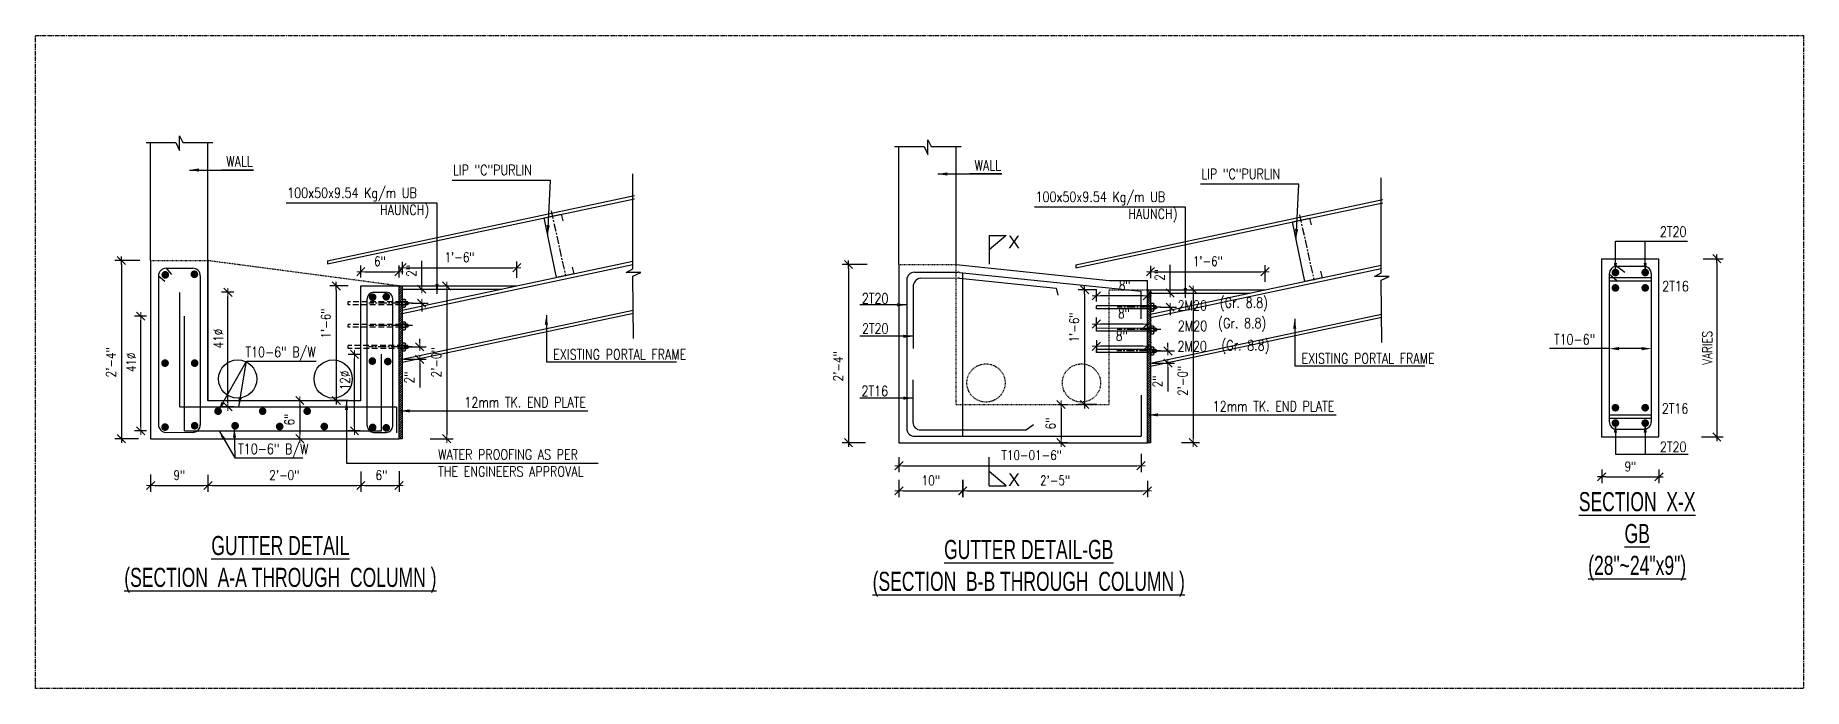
# Model space of a CAD drawing. Extents: x -95606 to 113309, y -42160 to -940.
# Drawn here: x 105725.5 to 106003.1, y -20702.5 to -20599.9 of the extents above; entities that cross this region are included whole.
import ezdxf

# ---------------------------------------------------------------- set-up
doc = ezdxf.new("R2010")
doc.units = 0
doc.header["$LTSCALE"] = 0.02
doc.header["$MEASUREMENT"] = 0
doc.header["$PDMODE"] = 3
doc.header["$PDSIZE"] = -2
for name, pattern in [('CENTER', [50.8, 31.75, -6.35, 6.35, -6.35]), ('CENTERX2', [101.6, 63.5, -12.7, 12.7, -12.7]), ('DASHED', [0.75, 0.5, -0.25]), ('DASHEDX2', [1.5, 1, -0.5]), ('HIDDEN', [9.525, 6.35, -3.175])]:
    doc.linetypes.add(name, pattern=pattern)
doc.layers.get('0').update_dxf_attribs({"linetype": 'CONTINUOUS'})
doc.layers.get('DEFPOINTS').update_dxf_attribs({"linetype": 'CONTINUOUS'})
doc.layers.add('A -fittings', color=181, linetype='CONTINUOUS', lineweight=5)
for name, color, linetype in [('A-2TEXT', 4, 'CONTINUOUS'), ('A-DIM', 1, 'CONTINUOUS'), ('A-GRID', 7, 'CENTERX2'), ('A-OL', 2, 'CONTINUOUS'), ('A-P FRAME', 4, 'CONTINUOUS'), ('DIM', 7, 'CONTINUOUS'), ('dimentions', 8, 'CONTINUOUS'), ('EXLINE', 33, 'CONTINUOUS'), ('GUSSET', 1, 'CONTINUOUS'), ('OL', 2, 'CONTINUOUS'), ('RF', 5, 'CONTINUOUS'), ('RF5', 6, 'CONTINUOUS'), ('S-BM', 2, 'HIDDEN'), ('S-DIM', 7, 'CONTINUOUS'), ('S-RF', 5, 'CONTINUOUS'), ('S-SLB', 3, 'CONTINUOUS'), ('S-TXT', 2, 'CONTINUOUS')]:
    doc.layers.add(name, color=color, linetype=linetype)
doc.styles.add('ROMANS', font='romans.shx', dxfattribs={"width": 0.8})
doc.styles.add('STYLE2', font='arial.ttf', dxfattribs={"width": 0.8})
doc.dimstyles.new('DA16', dxfattribs={"dimscale": 16, "dimtxt": 0.1, "dimasz": 0.09375, "dimexe": 0, "dimexo": 0, "dimgap": 0.03125, "dimtad": 1, "dimdec": 0, "dimzin": 7, "dimdsep": 46, "dimlunit": 4, "dimtxsty": 'ROMANS', "dimcen": 0.09375, "dimclrd": 1, "dimclre": 1, "dimclrt": 2, "dimadec": 0, "dimazin": 0, "dimtfac": 0.03125, "dimtdec": 4, "dimtofl": 0, "dimtmove": 0, "dimatfit": 3, "dimfxl": 1, "dimfrac": 2, "dimtolj": 1, "dimtzin": 0, "dimarcsym": 0})
doc.dimstyles.new('TK16', dxfattribs={"dimscale": 16, "dimtxt": 0.09375, "dimasz": 0.04, "dimexe": 0.0625, "dimexo": 0.015625, "dimgap": 0.046875, "dimtad": 1, "dimdec": 1, "dimzin": 11, "dimdsep": 46, "dimlunit": 4, "dimtxsty": 'ROMANS', "dimblk1": 'TK1', "dimblk2": 'TK1', "dimsah": 1, "dimcen": 0.09375, "dimclrd": 1, "dimclre": 1, "dimclrt": 2, "dimadec": 0, "dimazin": 0, "dimtfac": 1, "dimtofl": 0, "dimtmove": 0, "dimatfit": 3, "dimldrblk": 'TK1', "dimfxl": 1, "dimfrac": 2, "dimtolj": 1, "dimtzin": 9, "dimarcsym": 0})

msp = doc.modelspace()

# ---------------------------------------------------------------- texts
at = {"layer": 'S-DIM', "color": 2, "linetype": 'Continuous', "char_height": 1.6, "width": 6.00398, "attachment_point": 6, "style": 'ROMANS'}
for insert in [(105759.606, -20619.656), (105877.099, -20620.28)]:
    msp.add_mtext('WALL', dxfattribs=dict(at, insert=insert))
at = {"layer": 'S-DIM', "color": 2}
for s, insert, char_height, width, attachment_point, style in [(' \\PLIP "C"PURLIN', (105791.021, -20619.678), 1.6, 40.14875, 4, 'ROMANS'), (' \\PLIP "C"PURLIN', (105908.514, -20620.303), 1.6, 40.14875, 4, 'ROMANS'), ('\\pi0.453;100x50x9.54 Kg/m UB\\P\\pi15.021;HAUNCH)', (105764.543, -20626.196), 1.6, 23.12729, 4, 'ROMANS'), ('\\pi0.453;100x50x9.54 Kg/m UB\\P\\pi15.021;HAUNCH)', (105882.036, -20626.821), 1.6, 23.12729, 4, 'ROMANS'), ('{\\fSwis721 Cn BT|b0|i0|c0|p34;\\LSECTION  X-X\\PGB\\P(28"~24"x9")}', (105976.954, -20671.608), 3, 37.72956, 2, 'STYLE2'), ('{\\fSwis721 Cn BT|b0|i0|c0|p34;\\LGUTTER DETAIL \\P(SECTION  A-A THROUGH  COLUMN )}', (105763.931, -20678.5), 3, 77.2254, 2, 'STYLE2'), ('{\\fSwis721 Cn BT|b0|i0|c0|p34;\\LGUTTER DETAIL-GB \\P(SECTION  B-B THROUGH  COLUMN )}', (105881.425, -20679.124), 3, 77.2254, 2, 'STYLE2')]:
    msp.add_mtext(s, dxfattribs=dict(at, insert=insert, char_height=char_height, width=width, attachment_point=attachment_point, style=style))
at = {"layer": 'S-DIM', "color": 2, "char_height": 1.6, "attachment_point": 4, "style": 'ROMANS'}
for s, insert in [('2T20', (105980.523, -20630.691)), ('2T16', (105980.891, -20639.264)), ('2T20', (105855.223, -20641.179)), ('2T20', (105855.245, -20645.917)), ('T10-6" B/W', (105758.448, -20649.872)), ('EXISTING PORTAL FRAME', (105806.765, -20649.979)), ('EXISTING PORTAL FRAME', (105924.258, -20650.604)), ('2T16', (105855.172, -20655.729)), ('2T16', (105980.822, -20658.479)), ('T10-6" B/W', (105757.303, -20665.09)), ('2T20', (105980.523, -20664.49)), ('WATER PROOFING AS PER \\PTHE ENGINEERS APPROVAL', (105788.707, -20667.043))]:
    msp.add_mtext(s, dxfattribs=dict(at, insert=insert))
at = {"layer": 'S-DIM', "color": 2, "linetype": 'Continuous', "char_height": 1.6, "attachment_point": 6, "style": 'ROMANS'}
for s, insert in [('2M20', (105909.406, -20642.287)), ('(Gr. 8.8)', (105918.993, -20642.11)), ('(Gr. 8.8)', (105918.735, -20645.327)), ('2M20', (105909.451, -20645.504)), ('2M20', (105909.394, -20648.7)), ('(Gr. 8.8)', (105919.242, -20648.81)), ('12mm TK. END PLATE', (105811.912, -20657.499)), ('12mm TK. END PLATE', (105929.405, -20658.123))]:
    msp.add_mtext(s, dxfattribs=dict(at, insert=insert))
at = {"layer": 'S-TXT', "color": 2, "style": 'STYLE2'}
for p in [(105878.185, -20633.312), (105878.185, -20670.636)]:
    msp.add_text('X', height=2, dxfattribs=at).set_placement(p)

# ---------------------------------------------------------------- blocks, each defined once
blk = doc.blocks.new('TK1')
at = {"color": 4, "linetype": 'Continuous'}
blk.add_line((-1, -1), (1, 1), dxfattribs=at)
at = {"color": 1, "linetype": 'ByBlock'}
blk.add_line((-1, 0), (1, 0), dxfattribs=at)
blk = doc.blocks.new('*D498')
at = {"layer": 'A -fittings', "color": 1, "lineweight": -2, "transparency": 16777216}
for p, q in [((105787.42, -20639.22), (105791.04, -20639.22)), ((105790.04, -20639.86), (105790.04, -20662.58)), ((105787.42, -20663.22), (105791.04, -20663.22))]:
    blk.add_line(p, q, dxfattribs=at)
at = {"layer": 'DEFPOINTS', "color": 0, "lineweight": -2, "transparency": 16777216}
for p in [(105787.17, -20639.22), (105787.17, -20663.22), (105790.04, -20663.22)]:
    blk.add_point(p, dxfattribs=at)
at = {"layer": 'A -fittings', "color": 1, "lineweight": -2, "transparency": 16777216, "xscale": 0.64, "yscale": 0.64, "zscale": 0.64}
for p, rotation in [((105790.04, -20639.22), 90), ((105790.04, -20663.22), 270)]:
    blk.add_blockref('TK1', p, dxfattribs=dict(at, rotation=rotation))
at = {"layer": 'A -fittings', "color": 2, "transparency": 16777216, "insert": (105788.4, -20651.22), "char_height": 1.5, "attachment_point": 5, "rotation": 90, "style": 'ROMANS'}
blk.add_mtext('\\A1;2\'-0"', dxfattribs=at)
blk = doc.blocks.new('*D499')
at = {"layer": 'DEFPOINTS', "color": 0, "lineweight": -2, "transparency": 16777216}
for p in [(105742.12, -20635.22), (105738.96, -20663.22), (105741.88, -20663.22)]:
    blk.add_point(p, dxfattribs=at)
at = {"layer": 'dimentions', "color": 1, "lineweight": -2, "transparency": 16777216}
for p, q in [((105741.87, -20635.22), (105737.96, -20635.22)), ((105738.96, -20635.86), (105738.96, -20662.58)), ((105741.63, -20663.22), (105737.96, -20663.22))]:
    blk.add_line(p, q, dxfattribs=at)
at = {"layer": 'dimentions', "color": 1, "lineweight": -2, "transparency": 16777216, "xscale": 0.64, "yscale": 0.64, "zscale": 0.64}
for p, rotation in [((105738.96, -20635.22), 90), ((105738.96, -20663.22), 270)]:
    blk.add_blockref('TK1', p, dxfattribs=dict(at, rotation=rotation))
at = {"layer": 'dimentions', "color": 2, "transparency": 16777216, "insert": (105737.32, -20651.22), "char_height": 1.5, "attachment_point": 5, "rotation": 90, "style": 'ROMANS'}
blk.add_mtext('\\A1;2\'-4"', dxfattribs=at)
blk = doc.blocks.new('*D500')
at = {"layer": 'A -fittings', "color": 1, "lineweight": -2, "transparency": 16777216}
for p, q in [((105776.56, -20637.89), (105776.56, -20635.99)), ((105782.56, -20637.88), (105782.56, -20635.99)), ((105777.2, -20636.99), (105781.92, -20636.99))]:
    blk.add_line(p, q, dxfattribs=at)
at = {"layer": 'DEFPOINTS', "color": 0, "lineweight": -2, "transparency": 16777216}
for p in [(105776.56, -20638.14), (105782.56, -20636.99), (105782.56, -20638.13)]:
    blk.add_point(p, dxfattribs=at)
at = {"layer": 'A -fittings', "color": 1, "lineweight": -2, "transparency": 16777216, "xscale": 0.64, "yscale": 0.64, "zscale": 0.64, "rotation": 180}
blk.add_blockref('TK1', (105776.56, -20636.99), dxfattribs=at)
at = {"layer": 'A -fittings', "color": 1, "lineweight": -2, "transparency": 16777216, "xscale": 0.64, "yscale": 0.64, "zscale": 0.64}
blk.add_blockref('TK1', (105782.56, -20636.99), dxfattribs=at)
at = {"layer": 'A -fittings', "color": 2, "transparency": 16777216, "insert": (105779.56, -20635.35), "char_height": 1.5, "attachment_point": 5, "style": 'ROMANS'}
blk.add_mtext('\\A1;6"', dxfattribs=at)
blk = doc.blocks.new('*D501')
at = {"layer": 'A -fittings', "color": 1, "lineweight": -2, "transparency": 16777216}
for p, q in [((105766.7, -20657.22), (105767.99, -20657.22)), ((105766.99, -20657.86), (105766.99, -20662.58)), ((105766.7, -20663.22), (105767.99, -20663.22))]:
    blk.add_line(p, q, dxfattribs=at)
at = {"layer": 'DEFPOINTS', "color": 0, "lineweight": -2, "transparency": 16777216}
for p in [(105766.45, -20657.22), (105766.45, -20663.22), (105766.99, -20663.22)]:
    blk.add_point(p, dxfattribs=at)
at = {"layer": 'A -fittings', "color": 1, "lineweight": -2, "transparency": 16777216, "xscale": 0.64, "yscale": 0.64, "zscale": 0.64}
for p, rotation in [((105766.99, -20657.22), 90), ((105766.99, -20663.22), 270)]:
    blk.add_blockref('TK1', p, dxfattribs=dict(at, rotation=rotation))
at = {"layer": 'A -fittings', "color": 2, "transparency": 16777216, "insert": (105765.35, -20660.22), "char_height": 1.5, "attachment_point": 5, "rotation": 90, "style": 'ROMANS'}
blk.add_mtext('\\A1;6"', dxfattribs=at)
blk = doc.blocks.new('*D502')
at = {"layer": 'A -fittings', "color": 1, "lineweight": -2, "transparency": 16777216}
for p, q in [((105752.56, -20669.27), (105752.56, -20671.58)), ((105776.56, -20669.34), (105776.56, -20671.58)), ((105753.2, -20670.58), (105775.92, -20670.58))]:
    blk.add_line(p, q, dxfattribs=at)
at = {"layer": 'DEFPOINTS', "color": 0, "lineweight": -2, "transparency": 16777216}
for p in [(105752.56, -20669.02), (105776.56, -20669.09), (105776.56, -20670.58)]:
    blk.add_point(p, dxfattribs=at)
at = {"layer": 'A -fittings', "color": 1, "lineweight": -2, "transparency": 16777216, "xscale": 0.64, "yscale": 0.64, "zscale": 0.64, "rotation": 180}
blk.add_blockref('TK1', (105752.56, -20670.58), dxfattribs=at)
at = {"layer": 'A -fittings', "color": 1, "lineweight": -2, "transparency": 16777216, "xscale": 0.64, "yscale": 0.64, "zscale": 0.64}
blk.add_blockref('TK1', (105776.56, -20670.58), dxfattribs=at)
at = {"layer": 'A -fittings', "color": 2, "transparency": 16777216, "insert": (105764.56, -20668.94), "char_height": 1.5, "attachment_point": 5, "style": 'ROMANS'}
blk.add_mtext('\\A1;2\'-0"', dxfattribs=at)
blk = doc.blocks.new('*D503')
at = {"layer": 'A -fittings', "color": 1, "lineweight": -2, "transparency": 16777216}
for p, q in [((105743.56, -20668.84), (105743.56, -20671.58)), ((105752.56, -20668.88), (105752.56, -20671.58)), ((105744.2, -20670.58), (105751.92, -20670.58))]:
    blk.add_line(p, q, dxfattribs=at)
at = {"layer": 'DEFPOINTS', "color": 0, "lineweight": -2, "transparency": 16777216}
for p in [(105743.56, -20668.59), (105752.56, -20668.63), (105752.56, -20670.58)]:
    blk.add_point(p, dxfattribs=at)
at = {"layer": 'A -fittings', "color": 1, "lineweight": -2, "transparency": 16777216, "xscale": 0.64, "yscale": 0.64, "zscale": 0.64, "rotation": 180}
blk.add_blockref('TK1', (105743.56, -20670.58), dxfattribs=at)
at = {"layer": 'A -fittings', "color": 1, "lineweight": -2, "transparency": 16777216, "xscale": 0.64, "yscale": 0.64, "zscale": 0.64}
blk.add_blockref('TK1', (105752.56, -20670.58), dxfattribs=at)
at = {"layer": 'A -fittings', "color": 2, "transparency": 16777216, "insert": (105748.06, -20668.94), "char_height": 1.5, "attachment_point": 5, "style": 'ROMANS'}
blk.add_mtext('\\A1;9"', dxfattribs=at)
blk = doc.blocks.new('*D504')
at = {"layer": 'A -fittings', "color": 1, "lineweight": -2, "transparency": 16777216}
for p, q in [((105756.62, -20640.22), (105754.7, -20640.22)), ((105755.7, -20657.58), (105755.7, -20640.86)), ((105756.62, -20658.22), (105754.7, -20658.22))]:
    blk.add_line(p, q, dxfattribs=at)
at = {"layer": 'DEFPOINTS', "color": 0, "lineweight": -2, "transparency": 16777216}
for p in [(105755.7, -20640.22), (105756.87, -20640.22), (105756.87, -20658.22)]:
    blk.add_point(p, dxfattribs=at)
at = {"layer": 'A -fittings', "color": 1, "lineweight": -2, "transparency": 16777216, "xscale": 0.64, "yscale": 0.64, "zscale": 0.64}
for p, rotation in [((105755.7, -20640.22), 90), ((105755.7, -20658.22), 270)]:
    blk.add_blockref('TK1', p, dxfattribs=dict(at, rotation=rotation))
at = {"layer": 'A -fittings', "color": 2, "transparency": 16777216, "insert": (105754.2, -20647.48), "char_height": 1.5, "attachment_point": 5, "rotation": 90, "style": 'ROMANS'}
blk.add_mtext('\\A1;41%%C', dxfattribs=at)
blk = doc.blocks.new('*D505')
at = {"layer": 'A -fittings', "color": 1, "lineweight": -2, "transparency": 16777216}
for p, q in [((105786.12, -20639.08), (105786.12, -20635.28)), ((105784.64, -20639.72), (105787.12, -20639.72)), ((105784.56, -20641.93), (105787.12, -20641.93)), ((105786.12, -20642.57), (105786.12, -20643.21))]:
    blk.add_line(p, q, dxfattribs=at)
at = {"layer": 'DEFPOINTS', "color": 0, "lineweight": -2, "transparency": 16777216}
for p in [(105784.39, -20639.72), (105784.31, -20641.93), (105786.12, -20641.93)]:
    blk.add_point(p, dxfattribs=at)
at = {"layer": 'A -fittings', "color": 1, "lineweight": -2, "transparency": 16777216, "xscale": 0.64, "yscale": 0.64, "zscale": 0.64}
for p, rotation in [((105786.12, -20639.72), 270), ((105786.12, -20641.93), 90)]:
    blk.add_blockref('TK1', p, dxfattribs=dict(at, rotation=rotation))
at = {"layer": 'A -fittings', "color": 2, "transparency": 16777216, "insert": (105784.48, -20636.86), "char_height": 1.5, "attachment_point": 5, "rotation": 90, "style": 'ROMANS'}
blk.add_mtext('\\A1;2"', dxfattribs=at)
blk = doc.blocks.new('*D506')
at = {"layer": 'A -fittings', "color": 1, "lineweight": -2, "transparency": 16777216}
for p, q in [((105783.06, -20635.42), (105783.06, -20637.36)), ((105801.04, -20637.96), (105801.04, -20635.36)), ((105783.7, -20636.36), (105800.4, -20636.36))]:
    blk.add_line(p, q, dxfattribs=at)
at = {"layer": 'DEFPOINTS', "color": 0, "lineweight": -2, "transparency": 16777216}
for p in [(105783.06, -20635.17), (105801.04, -20636.36), (105801.04, -20638.21)]:
    blk.add_point(p, dxfattribs=at)
at = {"layer": 'A -fittings', "color": 1, "lineweight": -2, "transparency": 16777216, "xscale": 0.64, "yscale": 0.64, "zscale": 0.64, "rotation": 180}
blk.add_blockref('TK1', (105783.06, -20636.36), dxfattribs=at)
at = {"layer": 'A -fittings', "color": 1, "lineweight": -2, "transparency": 16777216, "xscale": 0.64, "yscale": 0.64, "zscale": 0.64}
blk.add_blockref('TK1', (105801.04, -20636.36), dxfattribs=at)
at = {"layer": 'A -fittings', "color": 2, "transparency": 16777216, "insert": (105792.05, -20634.72), "char_height": 1.5, "attachment_point": 5, "style": 'ROMANS'}
blk.add_mtext('\\A1;1\'-6"', dxfattribs=at)
blk = doc.blocks.new('A$C6334769A')
at = {"layer": 'GUSSET'}
h = blk.add_hatch(dxfattribs=at)
h.set_pattern_fill('LINE', color=8, scale=33, angle=-90, style=0)
h.set_pattern_definition([(90, (48431.668, -199664.318), (4.125, 2e-16), [])])
edge = h.paths.add_edge_path()
edge.add_line((13, 8.1), (26.4, 8.1))
edge.add_ellipse((26.4, 2.1), major_axis=(4.24, -4.24), ratio=1, start_angle=45, end_angle=135, ccw=False)
edge.add_line((32.4, 2.1), (32.4, 0))
edge.add_line((32.4, 0), (32.4, -2.1))
edge.add_ellipse((26.4, -2.1), major_axis=(4.24, 4.24), ratio=1, start_angle=225, end_angle=315, ccw=False)
edge.add_line((26.4, -8.1), (19.2, -8.1))
edge.add_line((19.2, -8.1), (13, -8.1))
edge.add_ellipse((13, -2.1), major_axis=(4.24, -4.24), ratio=1, start_angle=315, end_angle=405)
edge.add_line((19, -2.1), (19, 0))
edge.add_line((19, 0), (19, 2.1))
edge.add_ellipse((13, 2.1), major_axis=(4.24, -4.24), ratio=1, start_angle=45, end_angle=135)
at = {"layer": 'A-OL', "color": 1}
for p, q in [((2.5, 23.5), (0, 23.5)), ((0, 23.5), (0, -23.7)), ((2.5, -23.7), (2.5, 23.5)), ((2.5, -23.7), (0, -23.7))]:
    blk.add_line(p, q, dxfattribs=at)
at = {"layer": 'OL', "linetype": 'DASHEDX2'}
for p, q in [((0, 7.9), (-15.9, 7.9)), ((0, -8.1), (-15.9, -8.1))]:
    blk.add_line(p, q, dxfattribs=at)
at = {"layer": 'OL'}
blk.add_line((24, -8.1), (2.1, -8.1), dxfattribs=at)
for points in [[(2.5, 22.1), (11.5, 22.1, -0.414214), (17.5, 16.1), (17.5, 17.6)], [(2.5, 8.1), (11.5, 8.1, 0.414214), (17.5, 14.1), (17.5, 17.6)], [(19, 0), (19, 2.1, 0.414214), (13, 8.1), (5.7, 8.1)], [(19, 0), (19, -2.1, -0.414214), (13, -8.1), (10.8, -8.1)], [(32.4, 0), (32.4, 2.1, 0.414214), (26.4, 8.1), (11, 8.1)], [(32.4, 0), (32.4, -2.1, -0.414214), (26.4, -8.1), (11, -8.1)], [(2.5, -8.1), (11.5, -8.1, -0.414214), (17.5, -14.1), (17.5, -12.6)], [(2.5, -22.1), (11.5, -22.1, 0.414214), (17.5, -16.1), (17.5, -12.6)]]:
    blk.add_lwpolyline(points, format="xyb", dxfattribs=at)
blk.add_lwpolyline([(21.1, -8.1), (20, -8.1), (2.1, -8.1)], dxfattribs=at)
blk = doc.blocks.new('*D507')
at = {"layer": 'A -fittings', "color": 1, "lineweight": -2, "transparency": 16777216}
for p, q in [((105783.31, -20648.8), (105786.8, -20648.8)), ((105785.8, -20648.16), (105785.8, -20647.52)), ((105783.31, -20650.74), (105786.8, -20650.74)), ((105785.8, -20651.38), (105785.8, -20655.18))]:
    blk.add_line(p, q, dxfattribs=at)
at = {"layer": 'DEFPOINTS', "color": 0, "lineweight": -2, "transparency": 16777216}
for p in [(105783.06, -20648.8), (105783.06, -20650.74), (105785.8, -20650.74)]:
    blk.add_point(p, dxfattribs=at)
at = {"layer": 'A -fittings', "color": 1, "lineweight": -2, "transparency": 16777216, "xscale": 0.64, "yscale": 0.64, "zscale": 0.64}
for p, rotation in [((105785.8, -20648.8), 270), ((105785.8, -20650.74), 90)]:
    blk.add_blockref('TK1', p, dxfattribs=dict(at, rotation=rotation))
at = {"layer": 'A -fittings', "color": 2, "transparency": 16777216, "insert": (105784.16, -20653.6), "char_height": 1.5, "attachment_point": 5, "rotation": 90, "style": 'ROMANS'}
blk.add_mtext('\\A1;2"', dxfattribs=at)
blk = doc.blocks.new('*D508')
at = {"layer": 'A -fittings', "color": 1, "lineweight": -2, "transparency": 16777216}
for p, q in [((105776.56, -20668.35), (105776.56, -20671.58)), ((105782.56, -20668.31), (105782.56, -20671.58)), ((105777.2, -20670.58), (105781.92, -20670.58))]:
    blk.add_line(p, q, dxfattribs=at)
at = {"layer": 'DEFPOINTS', "color": 0, "lineweight": -2, "transparency": 16777216}
for p in [(105776.56, -20668.1), (105782.56, -20668.06), (105782.56, -20670.58)]:
    blk.add_point(p, dxfattribs=at)
at = {"layer": 'A -fittings', "color": 1, "lineweight": -2, "transparency": 16777216, "xscale": 0.64, "yscale": 0.64, "zscale": 0.64, "rotation": 180}
blk.add_blockref('TK1', (105776.56, -20670.58), dxfattribs=at)
at = {"layer": 'A -fittings', "color": 1, "lineweight": -2, "transparency": 16777216, "xscale": 0.64, "yscale": 0.64, "zscale": 0.64}
blk.add_blockref('TK1', (105782.56, -20670.58), dxfattribs=at)
at = {"layer": 'A -fittings', "color": 2, "transparency": 16777216, "insert": (105779.81, -20668.94), "char_height": 1.5, "attachment_point": 5, "style": 'ROMANS'}
blk.add_mtext('\\A1;6"', dxfattribs=at)
blk = doc.blocks.new('*D509')
at = {"layer": 'DEFPOINTS', "color": 0, "lineweight": -2, "transparency": 16777216}
for p in [(105774.82, -20639.22), (105772.71, -20657.22), (105774.82, -20657.22)]:
    blk.add_point(p, dxfattribs=at)
at = {"layer": 'dimentions', "color": 1, "lineweight": -2, "transparency": 16777216}
for p, q in [((105774.57, -20639.22), (105771.71, -20639.22)), ((105772.71, -20639.86), (105772.71, -20656.58)), ((105774.57, -20657.22), (105771.71, -20657.22))]:
    blk.add_line(p, q, dxfattribs=at)
at = {"layer": 'dimentions', "color": 1, "lineweight": -2, "transparency": 16777216, "xscale": 0.64, "yscale": 0.64, "zscale": 0.64}
for p, rotation in [((105772.71, -20639.22), 90), ((105772.71, -20657.22), 270)]:
    blk.add_blockref('TK1', p, dxfattribs=dict(at, rotation=rotation))
at = {"layer": 'dimentions', "color": 2, "transparency": 16777216, "insert": (105771.07, -20645.13), "char_height": 1.5, "attachment_point": 5, "rotation": 90, "style": 'ROMANS'}
blk.add_mtext('\\A1;1\'-6"', dxfattribs=at)
blk = doc.blocks.new('*D510')
at = {"layer": 'A -fittings', "color": 1, "lineweight": -2, "transparency": 16777216}
for p, q in [((105742.92, -20643.97), (105741, -20643.97)), ((105742, -20661.33), (105742, -20644.61)), ((105742.92, -20661.97), (105741, -20661.97))]:
    blk.add_line(p, q, dxfattribs=at)
at = {"layer": 'DEFPOINTS', "color": 0, "lineweight": -2, "transparency": 16777216}
for p in [(105742, -20643.97), (105743.17, -20643.97), (105743.17, -20661.97)]:
    blk.add_point(p, dxfattribs=at)
at = {"layer": 'A -fittings', "color": 1, "lineweight": -2, "transparency": 16777216, "xscale": 0.64, "yscale": 0.64, "zscale": 0.64}
for p, rotation in [((105742, -20643.97), 90), ((105742, -20661.97), 270)]:
    blk.add_blockref('TK1', p, dxfattribs=dict(at, rotation=rotation))
at = {"layer": 'A -fittings', "color": 2, "transparency": 16777216, "insert": (105740.5, -20651.23), "char_height": 1.5, "attachment_point": 5, "rotation": 90, "style": 'ROMANS'}
blk.add_mtext('\\A1;41%%C', dxfattribs=at)
blk = doc.blocks.new('*D511')
at = {"layer": 'A -fittings', "color": 1, "lineweight": -2, "transparency": 16777216}
for p, q in [((105776.48, -20649.97), (105774.56, -20649.97)), ((105775.56, -20661.33), (105775.56, -20650.61)), ((105776.48, -20661.97), (105774.56, -20661.97))]:
    blk.add_line(p, q, dxfattribs=at)
at = {"layer": 'DEFPOINTS', "color": 0, "lineweight": -2, "transparency": 16777216}
for p in [(105775.56, -20649.97), (105776.73, -20649.97), (105776.73, -20661.97)]:
    blk.add_point(p, dxfattribs=at)
at = {"layer": 'A -fittings', "color": 1, "lineweight": -2, "transparency": 16777216, "xscale": 0.64, "yscale": 0.64, "zscale": 0.64}
for p, rotation in [((105775.56, -20649.97), 90), ((105775.56, -20661.97), 270)]:
    blk.add_blockref('TK1', p, dxfattribs=dict(at, rotation=rotation))
at = {"layer": 'A -fittings', "color": 2, "transparency": 16777216, "insert": (105774.06, -20654.06), "char_height": 1.5, "attachment_point": 5, "rotation": 90, "style": 'ROMANS'}
blk.add_mtext('\\A1;12%%C', dxfattribs=at)
blk = doc.blocks.new('*D512')
at = {"layer": 'DEFPOINTS', "color": 0, "lineweight": -2, "transparency": 16777216}
for p in [(105856.3, -20635.85), (105853.14, -20663.85), (105856.05, -20663.85)]:
    blk.add_point(p, dxfattribs=at)
at = {"layer": 'dimentions', "color": 1, "lineweight": -2, "transparency": 16777216}
for p, q in [((105856.05, -20635.85), (105852.14, -20635.85)), ((105853.14, -20636.49), (105853.14, -20663.21)), ((105855.8, -20663.85), (105852.14, -20663.85))]:
    blk.add_line(p, q, dxfattribs=at)
at = {"layer": 'dimentions', "color": 1, "lineweight": -2, "transparency": 16777216, "xscale": 0.64, "yscale": 0.64, "zscale": 0.64}
for p, rotation in [((105853.14, -20635.85), 90), ((105853.14, -20663.85), 270)]:
    blk.add_blockref('TK1', p, dxfattribs=dict(at, rotation=rotation))
at = {"layer": 'dimentions', "color": 2, "transparency": 16777216, "insert": (105851.5, -20651.85), "char_height": 1.5, "attachment_point": 5, "rotation": 90, "style": 'ROMANS'}
blk.add_mtext('\\A1;2\'-4"', dxfattribs=at)
blk = doc.blocks.new('*D513')
at = {"layer": 'A -fittings', "color": 1, "lineweight": -2, "transparency": 16777216}
for p, q in [((105886.21, -20657.84), (105887.5, -20657.84)), ((105886.5, -20658.48), (105886.5, -20663.2)), ((105886.21, -20663.84), (105887.5, -20663.84))]:
    blk.add_line(p, q, dxfattribs=at)
at = {"layer": 'DEFPOINTS', "color": 0, "lineweight": -2, "transparency": 16777216}
for p in [(105885.96, -20657.84), (105885.96, -20663.84), (105886.5, -20663.84)]:
    blk.add_point(p, dxfattribs=at)
at = {"layer": 'A -fittings', "color": 1, "lineweight": -2, "transparency": 16777216, "xscale": 0.64, "yscale": 0.64, "zscale": 0.64}
for p, rotation in [((105886.5, -20657.84), 90), ((105886.5, -20663.84), 270)]:
    blk.add_blockref('TK1', p, dxfattribs=dict(at, rotation=rotation))
at = {"layer": 'A -fittings', "color": 2, "transparency": 16777216, "insert": (105884.86, -20660.84), "char_height": 1.5, "attachment_point": 5, "rotation": 90, "style": 'ROMANS'}
blk.add_mtext('\\A1;6"', dxfattribs=at)
blk = doc.blocks.new('*D514')
at = {"layer": 'A -fittings', "color": 1, "lineweight": -2, "transparency": 16777216}
for p, q in [((105871.09, -20669.67), (105871.09, -20672.42)), ((105871.73, -20671.42), (105899.41, -20671.42)), ((105900.05, -20669.85), (105900.05, -20672.42))]:
    blk.add_line(p, q, dxfattribs=at)
at = {"layer": 'DEFPOINTS', "color": 0, "lineweight": -2, "transparency": 16777216}
for p in [(105871.09, -20669.42), (105900.05, -20669.6), (105900.05, -20671.42)]:
    blk.add_point(p, dxfattribs=at)
at = {"layer": 'A -fittings', "color": 1, "lineweight": -2, "transparency": 16777216, "xscale": 0.64, "yscale": 0.64, "zscale": 0.64, "rotation": 180}
blk.add_blockref('TK1', (105871.09, -20671.42), dxfattribs=at)
at = {"layer": 'A -fittings', "color": 1, "lineweight": -2, "transparency": 16777216, "xscale": 0.64, "yscale": 0.64, "zscale": 0.64}
blk.add_blockref('TK1', (105900.05, -20671.42), dxfattribs=at)
at = {"layer": 'A -fittings', "color": 2, "transparency": 16777216, "insert": (105885.57, -20669.77), "char_height": 1.5, "attachment_point": 5, "style": 'ROMANS'}
blk.add_mtext('\\A1;2\'-5"', dxfattribs=at)
blk = doc.blocks.new('*D515')
at = {"layer": 'A -fittings', "color": 1, "lineweight": -2, "transparency": 16777216}
for p, q in [((105861.05, -20669.67), (105861.05, -20672.42)), ((105861.69, -20671.42), (105870.41, -20671.42)), ((105871.05, -20669.68), (105871.05, -20672.42))]:
    blk.add_line(p, q, dxfattribs=at)
at = {"layer": 'DEFPOINTS', "color": 0, "lineweight": -2, "transparency": 16777216}
for p in [(105861.05, -20669.42), (105871.05, -20669.43), (105871.05, -20671.42)]:
    blk.add_point(p, dxfattribs=at)
at = {"layer": 'A -fittings', "color": 1, "lineweight": -2, "transparency": 16777216, "xscale": 0.64, "yscale": 0.64, "zscale": 0.64, "rotation": 180}
blk.add_blockref('TK1', (105861.05, -20671.42), dxfattribs=at)
at = {"layer": 'A -fittings', "color": 1, "lineweight": -2, "transparency": 16777216, "xscale": 0.64, "yscale": 0.64, "zscale": 0.64}
blk.add_blockref('TK1', (105871.05, -20671.42), dxfattribs=at)
at = {"layer": 'A -fittings', "color": 2, "transparency": 16777216, "insert": (105866.05, -20669.77), "char_height": 1.5, "attachment_point": 5, "style": 'ROMANS'}
blk.add_mtext('\\A1;10"', dxfattribs=at)
blk = doc.blocks.new('*D516')
at = {"layer": 'A -fittings', "color": 1, "lineweight": -2, "transparency": 16777216}
for p, q in [((105903.62, -20639.7), (105903.62, -20635.91)), ((105902.13, -20640.34), (105904.62, -20640.34)), ((105902.06, -20642.55), (105904.62, -20642.55)), ((105903.62, -20643.19), (105903.62, -20643.83))]:
    blk.add_line(p, q, dxfattribs=at)
at = {"layer": 'DEFPOINTS', "color": 0, "lineweight": -2, "transparency": 16777216}
for p in [(105901.88, -20640.34), (105901.81, -20642.55), (105903.62, -20642.55)]:
    blk.add_point(p, dxfattribs=at)
at = {"layer": 'A -fittings', "color": 1, "lineweight": -2, "transparency": 16777216, "xscale": 0.64, "yscale": 0.64, "zscale": 0.64}
for p, rotation in [((105903.62, -20640.34), 270), ((105903.62, -20642.55), 90)]:
    blk.add_blockref('TK1', p, dxfattribs=dict(at, rotation=rotation))
at = {"layer": 'A -fittings', "color": 2, "transparency": 16777216, "insert": (105901.97, -20637.49), "char_height": 1.5, "attachment_point": 5, "rotation": 90, "style": 'ROMANS'}
blk.add_mtext('\\A1;2"', dxfattribs=at)
blk = doc.blocks.new('*D517')
at = {"layer": 'A -fittings', "color": 1, "lineweight": -2, "transparency": 16777216}
for p, q in [((105892.05, -20647.75), (105892.05, -20649.7)), ((105899.41, -20648.7), (105892.69, -20648.7)), ((105900.05, -20647.75), (105900.05, -20649.7))]:
    blk.add_line(p, q, dxfattribs=at)
at = {"layer": 'DEFPOINTS', "color": 0, "lineweight": -2, "transparency": 16777216}
for p in [(105892.05, -20647.5), (105892.05, -20648.7), (105900.05, -20647.5)]:
    blk.add_point(p, dxfattribs=at)
at = {"layer": 'A -fittings', "color": 1, "lineweight": -2, "transparency": 16777216, "xscale": 0.64, "yscale": 0.64, "zscale": 0.64, "rotation": 180}
blk.add_blockref('TK1', (105892.05, -20648.7), dxfattribs=at)
at = {"layer": 'A -fittings', "color": 1, "lineweight": -2, "transparency": 16777216, "xscale": 0.64, "yscale": 0.64, "zscale": 0.64}
blk.add_blockref('TK1', (105900.05, -20648.7), dxfattribs=at)
at = {"layer": 'A -fittings', "color": 2, "transparency": 16777216, "insert": (105896.05, -20647.06), "char_height": 1.5, "attachment_point": 5, "style": 'ROMANS'}
blk.add_mtext('\\A1;8"', dxfattribs=at)
blk = doc.blocks.new('*D518')
at = {"layer": 'A -fittings', "color": 1, "lineweight": -2, "transparency": 16777216}
for p, q in [((105900.55, -20636.04), (105900.55, -20637.98)), ((105918.53, -20638.59), (105918.53, -20635.98)), ((105901.19, -20636.98), (105917.89, -20636.98))]:
    blk.add_line(p, q, dxfattribs=at)
at = {"layer": 'DEFPOINTS', "color": 0, "lineweight": -2, "transparency": 16777216}
for p in [(105900.55, -20635.79), (105918.53, -20636.98), (105918.53, -20638.84)]:
    blk.add_point(p, dxfattribs=at)
at = {"layer": 'A -fittings', "color": 1, "lineweight": -2, "transparency": 16777216, "xscale": 0.64, "yscale": 0.64, "zscale": 0.64, "rotation": 180}
blk.add_blockref('TK1', (105900.55, -20636.98), dxfattribs=at)
at = {"layer": 'A -fittings', "color": 1, "lineweight": -2, "transparency": 16777216, "xscale": 0.64, "yscale": 0.64, "zscale": 0.64}
blk.add_blockref('TK1', (105918.53, -20636.98), dxfattribs=at)
at = {"layer": 'A -fittings', "color": 2, "transparency": 16777216, "insert": (105909.54, -20635.34), "char_height": 1.5, "attachment_point": 5, "style": 'ROMANS'}
blk.add_mtext('\\A1;1\'-6"', dxfattribs=at)
blk = doc.blocks.new('*D519')
at = {"layer": 'A -fittings', "color": 1, "lineweight": -2, "transparency": 16777216}
for p, q in [((105892.05, -20641.67), (105892.05, -20639.77)), ((105899.41, -20640.77), (105892.69, -20640.77)), ((105900.05, -20640.42), (105900.05, -20641.77))]:
    blk.add_line(p, q, dxfattribs=at)
at = {"layer": 'DEFPOINTS', "color": 0, "lineweight": -2, "transparency": 16777216}
for p in [(105892.05, -20640.77), (105900.05, -20640.17), (105892.05, -20641.92)]:
    blk.add_point(p, dxfattribs=at)
at = {"layer": 'A -fittings', "color": 1, "lineweight": -2, "transparency": 16777216, "xscale": 0.64, "yscale": 0.64, "zscale": 0.64, "rotation": 180}
blk.add_blockref('TK1', (105892.05, -20640.77), dxfattribs=at)
at = {"layer": 'A -fittings', "color": 1, "lineweight": -2, "transparency": 16777216, "xscale": 0.64, "yscale": 0.64, "zscale": 0.64}
blk.add_blockref('TK1', (105900.05, -20640.77), dxfattribs=at)
at = {"layer": 'A -fittings', "color": 2, "transparency": 16777216, "insert": (105896.49, -20639.13), "char_height": 1.5, "attachment_point": 5, "style": 'ROMANS'}
blk.add_mtext('\\A1;8"', dxfattribs=at)
blk = doc.blocks.new('*D520')
at = {"layer": 'A -fittings', "color": 1, "lineweight": -2, "transparency": 16777216}
for p, q in [((105892.05, -20646.09), (105892.05, -20644.2)), ((105900.05, -20645.63), (105900.05, -20644.2)), ((105899.41, -20645.2), (105892.69, -20645.2))]:
    blk.add_line(p, q, dxfattribs=at)
at = {"layer": 'DEFPOINTS', "color": 0, "lineweight": -2, "transparency": 16777216}
for p in [(105892.05, -20645.2), (105892.05, -20646.34), (105900.05, -20645.88)]:
    blk.add_point(p, dxfattribs=at)
at = {"layer": 'A -fittings', "color": 1, "lineweight": -2, "transparency": 16777216, "xscale": 0.64, "yscale": 0.64, "zscale": 0.64, "rotation": 180}
blk.add_blockref('TK1', (105892.05, -20645.2), dxfattribs=at)
at = {"layer": 'A -fittings', "color": 1, "lineweight": -2, "transparency": 16777216, "xscale": 0.64, "yscale": 0.64, "zscale": 0.64}
blk.add_blockref('TK1', (105900.05, -20645.2), dxfattribs=at)
at = {"layer": 'A -fittings', "color": 2, "transparency": 16777216, "insert": (105896.38, -20643.55), "char_height": 1.5, "attachment_point": 5, "style": 'ROMANS'}
blk.add_mtext('\\A1;8"', dxfattribs=at)
blk = doc.blocks.new('*D521')
at = {"layer": 'A -fittings', "color": 1, "lineweight": -2, "transparency": 16777216}
for p, q in [((105900.8, -20649.43), (105904.29, -20649.43)), ((105903.29, -20648.79), (105903.29, -20648.15)), ((105900.8, -20651.36), (105904.29, -20651.36)), ((105903.29, -20652), (105903.29, -20655.8))]:
    blk.add_line(p, q, dxfattribs=at)
at = {"layer": 'DEFPOINTS', "color": 0, "lineweight": -2, "transparency": 16777216}
for p in [(105900.55, -20649.43), (105900.55, -20651.36), (105903.29, -20651.36)]:
    blk.add_point(p, dxfattribs=at)
at = {"layer": 'A -fittings', "color": 1, "lineweight": -2, "transparency": 16777216, "xscale": 0.64, "yscale": 0.64, "zscale": 0.64}
for p, rotation in [((105903.29, -20649.43), 270), ((105903.29, -20651.36), 90)]:
    blk.add_blockref('TK1', p, dxfattribs=dict(at, rotation=rotation))
at = {"layer": 'A -fittings', "color": 2, "transparency": 16777216, "insert": (105901.65, -20654.22), "char_height": 1.5, "attachment_point": 5, "rotation": 90, "style": 'ROMANS'}
blk.add_mtext('\\A1;2"', dxfattribs=at)
blk = doc.blocks.new('*D522')
at = {"layer": 'DEFPOINTS', "color": 0, "lineweight": -2, "transparency": 16777216}
for p in [(105892.32, -20639.84), (105890.2, -20657.84), (105892.32, -20657.84)]:
    blk.add_point(p, dxfattribs=at)
at = {"layer": 'dimentions', "color": 1, "lineweight": -2, "transparency": 16777216}
for p, q in [((105892.07, -20639.84), (105889.2, -20639.84)), ((105890.2, -20640.48), (105890.2, -20657.2)), ((105892.07, -20657.84), (105889.2, -20657.84))]:
    blk.add_line(p, q, dxfattribs=at)
at = {"layer": 'dimentions', "color": 1, "lineweight": -2, "transparency": 16777216, "xscale": 0.64, "yscale": 0.64, "zscale": 0.64}
for p, rotation in [((105890.2, -20639.84), 90), ((105890.2, -20657.84), 270)]:
    blk.add_blockref('TK1', p, dxfattribs=dict(at, rotation=rotation))
at = {"layer": 'dimentions', "color": 2, "transparency": 16777216, "insert": (105888.56, -20645.75), "char_height": 1.5, "attachment_point": 5, "rotation": 90, "style": 'ROMANS'}
blk.add_mtext('\\A1;1\'-6"', dxfattribs=at)
blk = doc.blocks.new('*D523')
at = {"layer": 'A -fittings', "color": 1, "lineweight": -2, "transparency": 16777216}
for p, q in [((105861.05, -20666.1), (105861.05, -20668.46)), ((105899.06, -20665.62), (105899.06, -20668.46)), ((105861.69, -20667.46), (105898.42, -20667.46))]:
    blk.add_line(p, q, dxfattribs=at)
at = {"layer": 'DEFPOINTS', "color": 0, "lineweight": -2, "transparency": 16777216}
for p in [(105861.05, -20665.85), (105899.06, -20665.37), (105899.06, -20667.46)]:
    blk.add_point(p, dxfattribs=at)
at = {"layer": 'A -fittings', "color": 1, "lineweight": -2, "transparency": 16777216, "xscale": 0.64, "yscale": 0.64, "zscale": 0.64, "rotation": 180}
blk.add_blockref('TK1', (105861.05, -20667.46), dxfattribs=at)
at = {"layer": 'A -fittings', "color": 1, "lineweight": -2, "transparency": 16777216, "xscale": 0.64, "yscale": 0.64, "zscale": 0.64}
blk.add_blockref('TK1', (105899.06, -20667.46), dxfattribs=at)
at = {"layer": 'A -fittings', "color": 2, "transparency": 16777216, "insert": (105881.9, -20665.81), "char_height": 1.5, "attachment_point": 5, "style": 'ROMANS'}
blk.add_mtext('\\A1;T10-01-6"', dxfattribs=at)
blk = doc.blocks.new('*D524')
at = {"layer": 'DEFPOINTS', "color": 0, "lineweight": -2, "transparency": 16777216}
for p in [(105987.06, -20634.94), (105986.81, -20662.94), (105989.46, -20662.94)]:
    blk.add_point(p, dxfattribs=at)
at = {"layer": 'dimentions', "color": 1, "lineweight": -2, "transparency": 16777216}
for p, q in [((105987.31, -20634.94), (105990.46, -20634.94)), ((105989.46, -20635.58), (105989.46, -20662.3)), ((105987.06, -20662.94), (105990.46, -20662.94))]:
    blk.add_line(p, q, dxfattribs=at)
at = {"layer": 'dimentions', "color": 1, "lineweight": -2, "transparency": 16777216, "xscale": 0.64, "yscale": 0.64, "zscale": 0.64}
for p, rotation in [((105989.46, -20634.94), 90), ((105989.46, -20662.94), 270)]:
    blk.add_blockref('TK1', p, dxfattribs=dict(at, rotation=rotation))
at = {"layer": 'dimentions', "color": 2, "transparency": 16777216, "insert": (105987.96, -20648.94), "char_height": 1.5, "attachment_point": 5, "rotation": 90, "style": 'ROMANS'}
blk.add_mtext('\\A1;VARIES', dxfattribs=at)
blk = doc.blocks.new('*D525')
at = {"layer": 'DEFPOINTS', "color": 0, "lineweight": -2, "transparency": 16777216}
for p in [(105972.58, -20649.07), (105979.18, -20649.07), (105979.18, -20649.07)]:
    blk.add_point(p, dxfattribs=at)
at = {"layer": 'S-DIM', "color": 1, "lineweight": -2, "transparency": 16777216}
for p, q in [((105972.58, -20649.07), (105963.19, -20649.07)), ((105977.68, -20649.07), (105974.08, -20649.07))]:
    blk.add_line(p, q, dxfattribs=at)
for points in [[(105974.08, -20648.82), (105974.08, -20649.32), (105972.58, -20649.07)], [(105977.68, -20648.82), (105977.68, -20649.32), (105979.18, -20649.07)]]:
    blk.add_solid(points, dxfattribs=at)
at = {"layer": 'S-DIM', "color": 2, "transparency": 16777216, "insert": (105967.13, -20647.62), "char_height": 1.6, "attachment_point": 5, "style": 'ROMANS'}
blk.add_mtext('\\A1;T10-6"', dxfattribs=at)
blk = doc.blocks.new('*D526')
at = {"layer": 'A-2TEXT', "color": 1, "lineweight": -2, "transparency": 16777216}
for p, q in [((105971.38, -20668.08), (105971.38, -20670.22)), ((105972.02, -20669.22), (105979.74, -20669.22)), ((105980.38, -20668.08), (105980.38, -20670.22))]:
    blk.add_line(p, q, dxfattribs=at)
at = {"layer": 'DEFPOINTS', "color": 0, "lineweight": -2, "transparency": 16777216}
for p in [(105971.38, -20667.83), (105980.38, -20667.83), (105980.38, -20669.22)]:
    blk.add_point(p, dxfattribs=at)
at = {"layer": 'A-2TEXT', "color": 1, "lineweight": -2, "transparency": 16777216, "xscale": 0.64, "yscale": 0.64, "zscale": 0.64, "rotation": 180}
blk.add_blockref('TK1', (105971.38, -20669.22), dxfattribs=at)
at = {"layer": 'A-2TEXT', "color": 1, "lineweight": -2, "transparency": 16777216, "xscale": 0.64, "yscale": 0.64, "zscale": 0.64}
blk.add_blockref('TK1', (105980.38, -20669.22), dxfattribs=at)
at = {"layer": 'A-2TEXT', "color": 2, "transparency": 16777216, "insert": (105975.88, -20667.58), "char_height": 1.5, "attachment_point": 5, "style": 'ROMANS'}
blk.add_mtext('\\A1;9"', dxfattribs=at)
blk = doc.blocks.new('*D527')
at = {"layer": 'A -fittings', "color": 1, "lineweight": -2, "transparency": 16777216}
for p, q in [((105905.41, -20639.84), (105908.23, -20639.84)), ((105907.23, -20640.48), (105907.23, -20663.2)), ((105905.41, -20663.84), (105908.23, -20663.84))]:
    blk.add_line(p, q, dxfattribs=at)
at = {"layer": 'DEFPOINTS', "color": 0, "lineweight": -2, "transparency": 16777216}
for p in [(105905.16, -20639.84), (105905.16, -20663.84), (105907.23, -20663.84)]:
    blk.add_point(p, dxfattribs=at)
at = {"layer": 'A -fittings', "color": 1, "lineweight": -2, "transparency": 16777216, "xscale": 0.64, "yscale": 0.64, "zscale": 0.64}
for p, rotation in [((105907.23, -20639.84), 90), ((105907.23, -20663.84), 270)]:
    blk.add_blockref('TK1', p, dxfattribs=dict(at, rotation=rotation))
at = {"layer": 'A -fittings', "color": 2, "transparency": 16777216, "insert": (105905.58, -20654.13), "char_height": 1.5, "attachment_point": 5, "rotation": 90, "style": 'ROMANS'}
blk.add_mtext('\\A1;2\'-0"', dxfattribs=at)

# ---------------------------------------------------------------- dimensions: what is measured, and where the dimension line sits
at = {"layer": 'A -fittings'}
for base, p1, p2, override, picture, middle in [((105782.559, -20636.991), (105776.559, -20638.144), (105782.559, -20638.13), {"dimfxl": 1.25, "dimfxlon": 1}, '*D500', (105779.559, -20636.991)), ((105782.559, -20670.581), (105776.559, -20668.101), (105782.559, -20668.064), {"dimdec": 0, "dimfxl": 1.25, "dimfxlon": 1}, '*D508', (105779.809, -20670.581))]:
    dim = msp.add_linear_dim(base=base, p1=p1, p2=p2, dimstyle='TK16', override=override, dxfattribs=at)
    dim.commit()
    dim.dimension.update_dxf_attribs({"geometry": picture, "text_midpoint": middle, "dimtype": 160})
for base, p1, p2, picture, middle in [((105801.037, -20636.36), (105783.059, -20635.168), (105801.037, -20638.213), '*D506', (105792.048, -20634.718)), ((105918.53, -20636.985), (105900.552, -20635.792), (105918.53, -20638.837), '*D518', (105909.541, -20635.342)), ((105752.559, -20670.581), (105743.559, -20668.587), (105752.559, -20668.633), '*D503', (105748.059, -20668.938)), ((105776.559, -20670.581), (105752.559, -20669.021), (105776.559, -20669.086), '*D502', (105764.559, -20668.938)), ((105871.052, -20671.416), (105861.052, -20669.422), (105871.052, -20669.432), '*D515', (105866.052, -20669.773)), ((105900.052, -20671.416), (105871.091, -20669.416), (105900.052, -20669.601), '*D514', (105885.571, -20669.773))]:
    dim = msp.add_linear_dim(base=base, p1=p1, p2=p2, dimstyle='TK16', override={"dimfxl": 1.25, "dimfxlon": 1}, dxfattribs=at)
    dim.commit()
    dim.dimension.update_dxf_attribs({"geometry": picture, "text_midpoint": middle})
at = {"layer": 'A -fittings', "color": 4}
for base, p1, p2, override, picture, middle in [((105786.122, -20641.929), (105784.39, -20639.72), (105784.314, -20641.929), {"dimfxl": 1.25, "dimfxlon": 1}, '*D505', (105786.122, -20636.862)), ((105903.615, -20642.554), (105901.883, -20640.345), (105901.807, -20642.554), {"dimfxl": 1.25, "dimfxlon": 1}, '*D516', (105903.615, -20637.486)), ((105907.226, -20663.845), (105905.164, -20639.845), (105905.164, -20663.845), {"dimdec": 0, "dimfxl": 1.25, "dimfxlon": 1}, '*D527', (105907.226, -20654.13))]:
    dim = msp.add_linear_dim(base=base, p1=p1, p2=p2, angle=90, dimstyle='TK16', override=override, dxfattribs=at)
    dim.commit()
    dim.dimension.update_dxf_attribs({"geometry": picture, "text_midpoint": middle, "dimtype": 160})
for base, p1, p2, picture, middle in [((105790.044, -20663.22), (105787.171, -20639.22), (105787.171, -20663.22), '*D498', (105788.401, -20651.22)), ((105785.801, -20650.739), (105783.059, -20648.801), (105783.059, -20650.739), '*D507', (105784.159, -20653.597)), ((105903.295, -20651.363), (105900.552, -20649.425), (105900.552, -20651.363), '*D521', (105901.652, -20654.222))]:
    dim = msp.add_linear_dim(base=base, p1=p1, p2=p2, angle=90, dimstyle='TK16', override={"dimdec": 0, "dimfxl": 1.25, "dimfxlon": 1}, dxfattribs=at)
    dim.commit()
    dim.dimension.update_dxf_attribs({"geometry": picture, "text_midpoint": middle})
for base, p1, p2, picture, middle in [((105892.05, -20640.769), (105900.052, -20640.17), (105892.05, -20641.918), '*D519', (105896.493, -20640.769)), ((105892.052, -20645.196), (105900.052, -20645.878), (105892.052, -20646.345), '*D520', (105896.378, -20645.196))]:
    dim = msp.add_linear_dim(base=base, p1=p1, p2=p2, dimstyle='TK16', override={"dimfxl": 1.25, "dimfxlon": 1}, dxfattribs=at)
    dim.commit()
    dim.dimension.update_dxf_attribs({"geometry": picture, "text_midpoint": middle, "dimtype": 160})
for base, p1, p2, text, picture, middle in [((105755.697, -20640.22), (105756.869, -20658.22), (105756.869, -20640.22), '41%%C', '*D504', (105755.697, -20647.481)), ((105742.001, -20643.971), (105743.173, -20661.971), (105743.173, -20643.971), '41%%C', '*D510', (105742.001, -20651.232)), ((105775.561, -20649.974), (105776.733, -20661.974), (105776.733, -20649.974), '12%%C', '*D511', (105775.561, -20654.065))]:
    dim = msp.add_linear_dim(base=base, p1=p1, p2=p2, angle=90, text=text, dimstyle='TK16', override={"dimfxl": 1.25, "dimfxlon": 1}, dxfattribs=at)
    dim.commit()
    dim.dimension.update_dxf_attribs({"geometry": picture, "text_midpoint": middle, "dimtype": 160})
dim = msp.add_linear_dim(base=(105892.052, -20648.7), p1=(105900.052, -20647.499), p2=(105892.052, -20647.502), dimstyle='TK16', override={"dimfxl": 1.25, "dimfxlon": 1}, dxfattribs=at)
dim.commit()
dim.dimension.update_dxf_attribs({"geometry": '*D517', "text_midpoint": (105896.052, -20647.057)})
at = {"layer": 'A -fittings'}
for base, p1, p2, picture, middle in [((105766.989, -20663.22), (105766.446, -20657.22), (105766.446, -20663.22), '*D501', (105765.346, -20660.22)), ((105886.498, -20663.845), (105885.956, -20657.845), (105885.956, -20663.845), '*D513', (105884.855, -20660.845))]:
    dim = msp.add_linear_dim(base=base, p1=p1, p2=p2, angle=90, dimstyle='TK16', override={"dimfxl": 1.25, "dimfxlon": 1}, dxfattribs=at)
    dim.commit()
    dim.dimension.update_dxf_attribs({"geometry": picture, "text_midpoint": middle})
dim = msp.add_linear_dim(base=(105899.058, -20667.456), p1=(105861.052, -20665.853), p2=(105899.058, -20665.375), text='T10-01-6"', dimstyle='TK16', override={"dimfxl": 1.25, "dimfxlon": 1}, dxfattribs=at)
dim.commit()
dim.dimension.update_dxf_attribs({"geometry": '*D523', "text_midpoint": (105881.898, -20667.456), "dimtype": 160})
at = {"layer": 'A-2TEXT'}
dim = msp.add_linear_dim(base=(105980.376, -20669.223), p1=(105971.376, -20667.831), p2=(105980.376, -20667.831), dimstyle='TK16', override={"dimfxl": 1.25, "dimfxlon": 1}, dxfattribs=at)
dim.commit()
dim.dimension.update_dxf_attribs({"geometry": '*D526', "text_midpoint": (105975.876, -20669.223), "dimtype": 160})
at = {"layer": 'dimentions'}
for base, p1, p2, picture, middle in [((105738.963, -20663.221), (105742.12, -20635.221), (105741.875, -20663.221), '*D499', (105738.963, -20651.221)), ((105853.143, -20663.846), (105856.3, -20635.846), (105856.055, -20663.846), '*D512', (105853.143, -20651.846)), ((105772.71, -20657.22), (105774.822, -20639.22), (105774.822, -20657.22), '*D509', (105772.71, -20645.126)), ((105890.203, -20657.845), (105892.315, -20639.845), (105892.315, -20657.845), '*D522', (105890.203, -20645.75))]:
    dim = msp.add_linear_dim(base=base, p1=p1, p2=p2, angle=90, dimstyle='TK16', dxfattribs=at)
    dim.commit()
    dim.dimension.update_dxf_attribs({"geometry": picture, "text_midpoint": middle, "dimtype": 160})
dim = msp.add_linear_dim(base=(105989.455, -20662.94), p1=(105987.057, -20634.94), p2=(105986.812, -20662.94), angle=90, text='VARIES', dimstyle='TK16', dxfattribs=at)
dim.commit()
dim.dimension.update_dxf_attribs({"geometry": '*D524', "text_midpoint": (105987.955, -20648.94)})
at = {"layer": 'S-DIM'}
dim = msp.add_linear_dim(base=(105979.176, -20649.071), p1=(105972.576, -20649.071), p2=(105979.176, -20649.071), text='T10-6"', dimstyle='DA16', dxfattribs=at)
dim.commit()
dim.dimension.update_dxf_attribs({"geometry": '*D525', "text_midpoint": (105967.132, -20649.071), "dimtype": 160})

# ---------------------------------------------------------------- hatches: boundary and pattern name
at = {"layer": 'A-DIM', "ltscale": 2}
h = msp.add_hatch(dxfattribs=at)
h.set_pattern_fill('ANSI31', color=256, scale=2, style=0)
h.set_pattern_definition([(45, (127961.14983, -21009.20582), (-0.1767766953, 0.1767766953), [])])
h.paths.add_polyline_path([(105782.559, -20639.22), (105783.059, -20639.22), (105783.059, -20663.22), (105782.559, -20663.22)])
h = msp.add_hatch(dxfattribs=at)
h.set_pattern_fill('ANSI31', color=256, scale=2, style=0)
h.set_pattern_definition([(45, (128078.64285, -21009.83034), (-0.1767766953, 0.1767766953), [])])
h.paths.add_polyline_path([(105900.052, -20639.845), (105900.552, -20639.845), (105900.552, -20663.845), (105900.052, -20663.845)])

# ---------------------------------------------------------------- linework, layer by layer
at = {"layer": 'A -fittings', "color": 6, "const_width": 0.2}
msp.add_lwpolyline([(105752.559, -20635.242), (105752.559, -20657.22), (105776.559, -20657.22), (105776.559, -20639.22)], dxfattribs=at)
at = {"layer": 'A-DIM', "ltscale": 2}
for p, q in [((105783.059, -20643.532), (105819.278, -20635.834)), ((105900.552, -20644.157), (105936.771, -20636.458)), ((105783.059, -20639.72), (105798.684, -20639.72)), ((105900.552, -20640.345), (105916.177, -20640.345)), ((105783.059, -20650.729), (105819.338, -20643.018)), ((105900.552, -20651.354), (105936.831, -20643.643))]:
    msp.add_line(p, q, dxfattribs=at)
at = {"layer": 'A-GRID'}
for p, q in [((105806.45, -20627.409), (105808.699, -20637.683)), ((105923.944, -20628.033), (105926.192, -20638.307))]:
    msp.add_line(p, q, dxfattribs=at)
at = {"layer": 'A-P FRAME', "color": 2, "linetype": 'HIDDEN', "ltscale": 7}
for p, q in [((105782.914, -20641.708), (105774.559, -20641.725)), ((105774.559, -20642.175), (105774.559, -20641.725)), ((105782.88, -20642.168), (105774.559, -20642.175)), ((105782.914, -20645.253), (105774.559, -20645.271)), ((105774.559, -20645.72), (105774.559, -20645.271)), ((105782.88, -20645.713), (105774.559, -20645.72)), ((105783.13, -20648.57), (105774.559, -20648.57)), ((105774.559, -20649.033), (105774.559, -20648.57)), ((105783.183, -20649.03), (105774.559, -20649.033))]:
    msp.add_line(p, q, dxfattribs=at)
at = {"layer": 'A-P FRAME', "color": 2, "ltscale": 7}
for p, q in [((105900.407, -20642.332), (105892.052, -20642.35)), ((105892.052, -20642.799), (105892.052, -20642.35)), ((105900.373, -20642.792), (105892.052, -20642.799)), ((105900.407, -20645.878), (105892.052, -20645.895)), ((105892.052, -20646.345), (105892.052, -20645.895)), ((105900.373, -20646.338), (105892.052, -20646.345)), ((105900.623, -20649.194), (105892.052, -20649.194)), ((105892.052, -20649.658), (105892.052, -20649.194)), ((105900.676, -20649.655), (105892.052, -20649.658))]:
    msp.add_line(p, q, dxfattribs=at)
at = {"layer": 'A-P FRAME', "color": 3}
for points in [[(105809.765, -20636.289), (105809.984, -20637.318), (105807.307, -20637.887), (105805.358, -20628.535), (105808.036, -20627.966), (105808.254, -20628.996)], [(105927.258, -20636.913), (105927.477, -20637.943), (105924.8, -20638.512), (105922.851, -20629.16), (105925.529, -20628.591), (105925.747, -20629.62)]]:
    msp.add_lwpolyline(points, dxfattribs=at)
at = {"layer": 'DIM', "linetype": 'CENTERX2'}
for p, q in [((105784.693, -20641.935), (105777.823, -20641.935)), ((105902.186, -20642.56), (105895.316, -20642.56)), ((105784.693, -20645.434), (105777.823, -20645.434)), ((105902.186, -20646.058), (105895.316, -20646.058)), ((105784.622, -20648.797), (105777.78, -20648.797)), ((105902.115, -20649.422), (105895.273, -20649.422))]:
    msp.add_line(p, q, dxfattribs=at)
at = {"layer": 'EXLINE'}
for p, q in [((105743.559, -20635.242), (105743.559, -20616.682)), ((105752.559, -20635.242), (105752.559, -20616.682)), ((105861.052, -20635.866), (105861.052, -20617.306)), ((105870.052, -20635.866), (105870.052, -20617.306)), ((105771.338, -20635.255), (105819.524, -20625.013)), ((105771.338, -20635.767), (105819.524, -20625.524)), ((105888.831, -20635.88), (105937.017, -20625.638)), ((105888.831, -20636.391), (105937.017, -20626.149)), ((105743.559, -20635.242), (105743.559, -20663.22)), ((105752.559, -20657.22), (105752.559, -20635.242)), ((105771.338, -20635.255), (105771.338, -20635.767)), ((105783.059, -20643.041), (105819.278, -20635.343)), ((105861.052, -20635.866), (105861.052, -20663.845)), ((105870.052, -20635.866), (105894.052, -20638.345)), ((105888.831, -20635.88), (105888.831, -20636.391)), ((105900.552, -20643.666), (105936.771, -20635.967)), ((105971.376, -20634.94), (105980.376, -20634.94)), ((105971.376, -20634.94), (105971.376, -20662.94)), ((105980.376, -20662.94), (105980.376, -20634.94)), ((105894.052, -20638.345), (105900.052, -20638.345)), ((105900.052, -20639.845), (105900.052, -20638.345)), ((105776.559, -20657.22), (105776.559, -20639.22)), ((105776.559, -20639.22), (105782.559, -20639.22)), ((105782.559, -20663.22), (105782.559, -20639.22)), ((105783.059, -20639.22), (105801.037, -20639.22)), ((105900.052, -20663.845), (105900.052, -20639.845)), ((105900.552, -20639.845), (105918.53, -20639.845)), ((105783.059, -20651.22), (105819.348, -20643.507)), ((105900.552, -20651.845), (105936.841, -20644.131)), ((105752.559, -20657.22), (105776.559, -20657.22)), ((105743.559, -20663.22), (105782.559, -20663.22)), ((105861.052, -20663.845), (105900.052, -20663.845)), ((105971.376, -20662.94), (105980.376, -20662.94))]:
    msp.add_line(p, q, dxfattribs=at)
at = {"layer": 'EXLINE', "color": 2, "linetype": 'DASHED'}
for p, q in [((105743.559, -20635.242), (105752.559, -20635.242)), ((105782.559, -20639.22), (105752.559, -20635.242)), ((105861.052, -20635.866), (105870.052, -20635.866)), ((105870.052, -20657.845), (105870.052, -20635.866)), ((105894.052, -20657.845), (105894.052, -20639.845)), ((105894.052, -20639.845), (105900.052, -20639.845)), ((105870.052, -20657.845), (105894.052, -20657.845))]:
    msp.add_line(p, q, dxfattribs=at)
at = {"layer": 'RF', "color": 2}
for p, q in [((105972.576, -20637.89), (105979.176, -20637.89)), ((105972.576, -20638.427), (105979.176, -20638.427)), ((105972.576, -20659.453), (105979.176, -20659.453)), ((105972.576, -20659.99), (105979.176, -20659.99))]:
    msp.add_line(p, q, dxfattribs=at)
at = {"layer": 'RF', "color": 2, "const_width": 0.6}
for points in [[(105745.559, -20637.479, 1), (105746.159, -20637.479, 1)], [(105750.131, -20637.384, 1), (105750.731, -20637.384, 1)], [(105973.837, -20637.111, 1), (105973.237, -20637.111, 1)], [(105973.837, -20639.528, 1), (105973.237, -20639.528, 1)], [(105977.915, -20637.111, -1), (105978.515, -20637.111, -1)], [(105977.915, -20639.528, -1), (105978.515, -20639.528, -1)], [(105778.117, -20640.997, 1), (105778.717, -20640.997, 1)], [(105780.252, -20640.925, 1), (105780.852, -20640.925, 1)], [(105745.521, -20651.345, 1), (105746.121, -20651.345, 1)], [(105750.169, -20651.345, 1), (105750.769, -20651.345, 1)], [(105778.064, -20651.027, -1), (105778.664, -20651.027, -1)], [(105780.494, -20651.1, -1), (105781.094, -20651.1, -1)], [(105753.846, -20658.896, 1), (105754.446, -20658.896, 1)], [(105760.846, -20658.896, 1), (105761.446, -20658.896, 1)], [(105767.846, -20658.896, 1), (105768.446, -20658.896, 1)], [(105973.837, -20658.352, -1), (105973.237, -20658.352, -1)], [(105977.915, -20658.352, 1), (105978.515, -20658.352, 1)], [(105745.521, -20661.396, 1), (105746.121, -20661.396, 1)], [(105750.169, -20661.183, 1), (105750.769, -20661.183, 1)], [(105756.521, -20661.185, 1), (105757.121, -20661.185, 1)], [(105763.521, -20661.305, 1), (105764.121, -20661.305, 1)], [(105770.521, -20661.305, 1), (105771.121, -20661.305, 1)], [(105778.117, -20661.443, -1), (105778.717, -20661.443, -1)], [(105780.252, -20661.516, -1), (105780.852, -20661.516, -1)], [(105973.837, -20660.769, -1), (105973.237, -20660.769, -1)], [(105973.837, -20660.769, -1), (105973.237, -20660.769, -1)], [(105977.915, -20660.769, 1), (105978.515, -20660.769, 1)]]:
    msp.add_lwpolyline(points, format="xyb", close=True, dxfattribs=at)
at = {"layer": 'RF5', "color": 160}
for p, q in [((105973.776, -20636.14), (105977.976, -20636.14)), ((105973.776, -20636.14), (105974.992, -20637.055)), ((105744.784, -20637.642), (105744.784, -20661.082)), ((105744.784, -20637.642), (105745.769, -20638.48)), ((105745.984, -20636.442), (105750.159, -20636.442)), ((105745.984, -20636.442), (105746.851, -20637.399)), ((105751.359, -20637.642), (105751.359, -20661.02)), ((105862.277, -20638.267), (105862.277, -20661.707)), ((105863.477, -20637.066), (105870.357, -20637.066)), ((105864.38, -20637.988), (105870.37, -20637.972)), ((105870.576, -20637.091), (105899.052, -20640.031)), ((105870.576, -20637.996), (105885.727, -20639.561)), ((105972.576, -20637.34), (105973.76, -20638.347)), ((105972.576, -20637.34), (105972.576, -20660.54)), ((105979.176, -20637.34), (105979.176, -20660.54)), ((105748.127, -20658.22), (105748.127, -20640.231)), ((105777.559, -20661.267), (105777.559, -20641.22)), ((105778.559, -20640.22), (105780.559, -20640.22)), ((105781.559, -20661.295), (105781.559, -20641.22)), ((105863.261, -20639.309), (105863.254, -20649.063)), ((105885.727, -20639.561), (105885.973, -20640.653)), ((105899.052, -20644.406), (105899.052, -20640.031)), ((105748.868, -20661.974), (105748.868, -20643.974)), ((105779.808, -20661.974), (105779.808, -20649.926)), ((105863.252, -20653.947), (105863.252, -20660.645)), ((105748.127, -20658.22), (105782.148, -20658.22)), ((105782.148, -20658.22), (105782.148, -20662.272)), ((105899.058, -20656.383), (105899.058, -20662.842)), ((105882.171, -20661.05), (105881.069, -20661.845)), ((105972.576, -20660.34), (105972.576, -20660.54)), ((105745.759, -20662.22), (105750.246, -20662.217)), ((105748.868, -20661.974), (105779.808, -20661.974)), ((105778.559, -20662.22), (105780.559, -20662.22)), ((105863.549, -20662.842), (105899.058, -20662.842)), ((105864.452, -20661.845), (105881.069, -20661.845)), ((105973.776, -20661.74), (105977.976, -20661.74)), ((105973.776, -20661.74), (105977.976, -20661.74))]:
    msp.add_line(p, q, dxfattribs=at)
for centre, radius, start, end in [((105973.776, -20637.34), 1.2, 90, 180), ((105977.976, -20637.34), 1.2, 0, 90), ((105745.984, -20637.642), 1.2, 90, 180.01139), ((105750.159, -20637.642), 1.2, 359.98859, 90), ((105863.477, -20638.266), 1.2, 90, 180.01139), ((105864.737, -20639.425), 1.48, 103.94509, 175.57319), ((105870.359, -20638.972), 1, 77.44514, 90.9287), ((105870.357, -20638.066), 1, 77.36513, 90.00031), ((105778.559, -20641.22), 1, 90, 180), ((105780.559, -20641.22), 1, 0, 90), ((105745.984, -20661.02), 1.2, 180, 270), ((105750.159, -20661.02), 1.2, 270, 0), ((105864.452, -20660.645), 1.2, 180, 270), ((105973.776, -20660.54), 1.2, 180, 270), ((105977.976, -20660.54), 1.2, 270, 0), ((105778.559, -20661.22), 1, 180, 270), ((105780.559, -20661.22), 1, 270, 0), ((105863.477, -20661.645), 1.2, 180, 273.46583)]:
    msp.add_arc(centre, radius, start, end, dxfattribs=at)
at = {"layer": 'S-BM', "color": 1, "linetype": 'ByBlock'}
for points in [[(105782.559, -20639.22), (105783.059, -20639.22), (105783.059, -20663.22), (105782.559, -20663.22)], [(105900.052, -20639.845), (105900.552, -20639.845), (105900.552, -20663.845), (105900.052, -20663.845)]]:
    msp.add_lwpolyline(points, close=True, dxfattribs=at)
at = {"layer": 'S-BM', "color": 4, "linetype": 'ByBlock'}
for centre in [(105757.22, -20653.839), (105772.209, -20653.839)]:
    msp.add_circle(centre, 3, dxfattribs=at)
at = {"layer": 'S-BM', "color": 4}
for centre in [(105874.714, -20654.464), (105889.702, -20654.464)]:
    msp.add_circle(centre, 3, dxfattribs=at)
at = {"layer": 'S-DIM', "color": 1}
for points in [[(105742.872, -20616.682), (105747.489, -20616.682), (105748.091, -20617.943), (105748.091, -20615.639), (105748.638, -20616.682), (105753.324, -20616.682)], [(105860.365, -20617.306), (105864.982, -20617.306), (105865.584, -20618.567), (105865.584, -20616.264), (105866.131, -20617.306), (105870.817, -20617.306)], [(105819.376, -20647.475), (105819.278, -20637.703), (105820.538, -20637.101), (105818.235, -20637.101), (105819.278, -20636.554), (105819.278, -20621.595)], [(105936.869, -20648.1), (105936.771, -20638.328), (105938.031, -20637.726), (105935.728, -20637.726), (105936.771, -20637.179), (105936.771, -20622.22)]]:
    msp.add_lwpolyline(points, dxfattribs=at)
at = {"layer": 'S-RF'}
for p, q in [((105875.228, -20631.32), (105875.228, -20635.801)), ((105875.228, -20631.32), (105877.899, -20631.32)), ((105877.899, -20631.32), (105875.228, -20633.561)), ((105875.228, -20670.619), (105875.228, -20666.138)), ((105877.899, -20670.619), (105875.228, -20668.378)), ((105875.228, -20670.619), (105877.899, -20670.619))]:
    msp.add_line(p, q, dxfattribs=at)
at = {"layer": 'S-SLB', "color": 106}
msp.add_line((105871.052, -20662.842), (105871.052, -20637.14), dxfattribs=at)
at = {"layer": 'S-TXT', "color": 5, "linetype": 'CENTER', "lineweight": -2}
msp.add_lwpolyline([(105725.46, -20599.856), (106003.089, -20599.856), (106003.089, -20702.482), (105725.46, -20702.482)], close=True, dxfattribs=at)

# ---------------------------------------------------------------- block references
at = {"layer": 'A-P FRAME', "color": 2, "ltscale": 7, "xscale": 0.02875498200307485, "yscale": 0.02875498200307485, "zscale": 0.02875498200307485}
for p in [(105783.059, -20641.935), (105900.552, -20642.56), (105783.059, -20645.481), (105900.552, -20646.105), (105783.059, -20648.797), (105900.552, -20649.422)]:
    msp.add_blockref('A$C6334769A', p, dxfattribs=at)

msp.set_redraw_order([(e.dxf.handle, doc.entitydb.next_handle()) for e in msp.query("TEXT MTEXT ATTDEF DIMENSION ARC_DIMENSION")])  # texts and dimensions are drawn at this point

# ---------------------------------------------------------------- leaders
at = {"layer": 'dimentions'}
for points, override in [([(105749.647, -20621.01), (105759.702, -20621.01), (105754.693, -20621.01)], {"dimtad": 0}), ([(105867.14, -20621.634), (105877.195, -20621.634), (105872.186, -20621.634)], {"dimtad": 0}), ([(105805.906, -20631.168), (105806.344, -20622.633), (105790.879, -20622.633)], {"dimtad": 0}), ([(105923.399, -20631.792), (105923.837, -20623.257), (105908.372, -20623.257)], {"dimtad": 0}), ([(105788.519, -20640.439), (105788.519, -20626.196), (105764.847, -20626.196)], {"dimtad": 0}), ([(105906.012, -20641.063), (105906.012, -20626.821), (105882.34, -20626.821)], {"dimtad": 0}), ([(105973.537, -20637.111), (105973.537, -20632.177), (105984.875, -20632.177)], {"dimgap": 0.03125, "dimtad": 0}), ([(105978.215, -20637.111), (105978.215, -20632.177)], {"dimgap": 0.03125, "dimtad": 0}), ([(105805.688, -20643.788), (105805.688, -20651.163), (105826.119, -20651.163)], {"dimtad": 0}), ([(105862.256, -20642.194), (105854.908, -20642.194)], {"dimtad": 0}), ([(105923.181, -20644.413), (105923.181, -20651.788), (105943.612, -20651.788)], {"dimtad": 0}), ([(105863.255, -20647.134), (105854.908, -20647.134)], {"dimtad": 0}), ([(105754.146, -20658.896), (105758.616, -20651.035), (105767.228, -20651.035)], {"dimgap": 0.03125, "dimtad": 0}), ([(105757.388, -20658.22), (105758.616, -20651.035), (105769.559, -20651.035)], {"dimgap": 0.03125, "dimtad": 0}), ([(105774.314, -20657.22), (105774.314, -20667.074), (105813.797, -20667.074)], {"dimtad": 0}), ([(105863.252, -20656.846), (105854.908, -20656.846)], {"dimtad": 0}), ([(105782.753, -20658.853), (105797.061, -20658.853), (105812.207, -20658.853)], {"dimtad": 0}), ([(105900.246, -20659.477), (105914.554, -20659.477), (105929.7, -20659.477)], {"dimtad": 0}), ([(105973.537, -20660.769), (105973.537, -20665.664), (105984.953, -20665.664)], {"dimgap": 0.03125, "dimtad": 0}), ([(105978.215, -20660.769), (105978.215, -20665.664)], {"dimgap": 0.03125, "dimtad": 0}), ([(105754.306, -20661.974), (105756.777, -20666.204), (105767.447, -20666.204)], {"dimgap": 0.03125, "dimtad": 0}), ([(105756.697, -20661.551), (105756.777, -20666.204)], {"dimtad": 0})]:
    msp.add_leader(points, dimstyle='DA16', override=override, dxfattribs=at)

doc.saveas('drawing.dxf')
